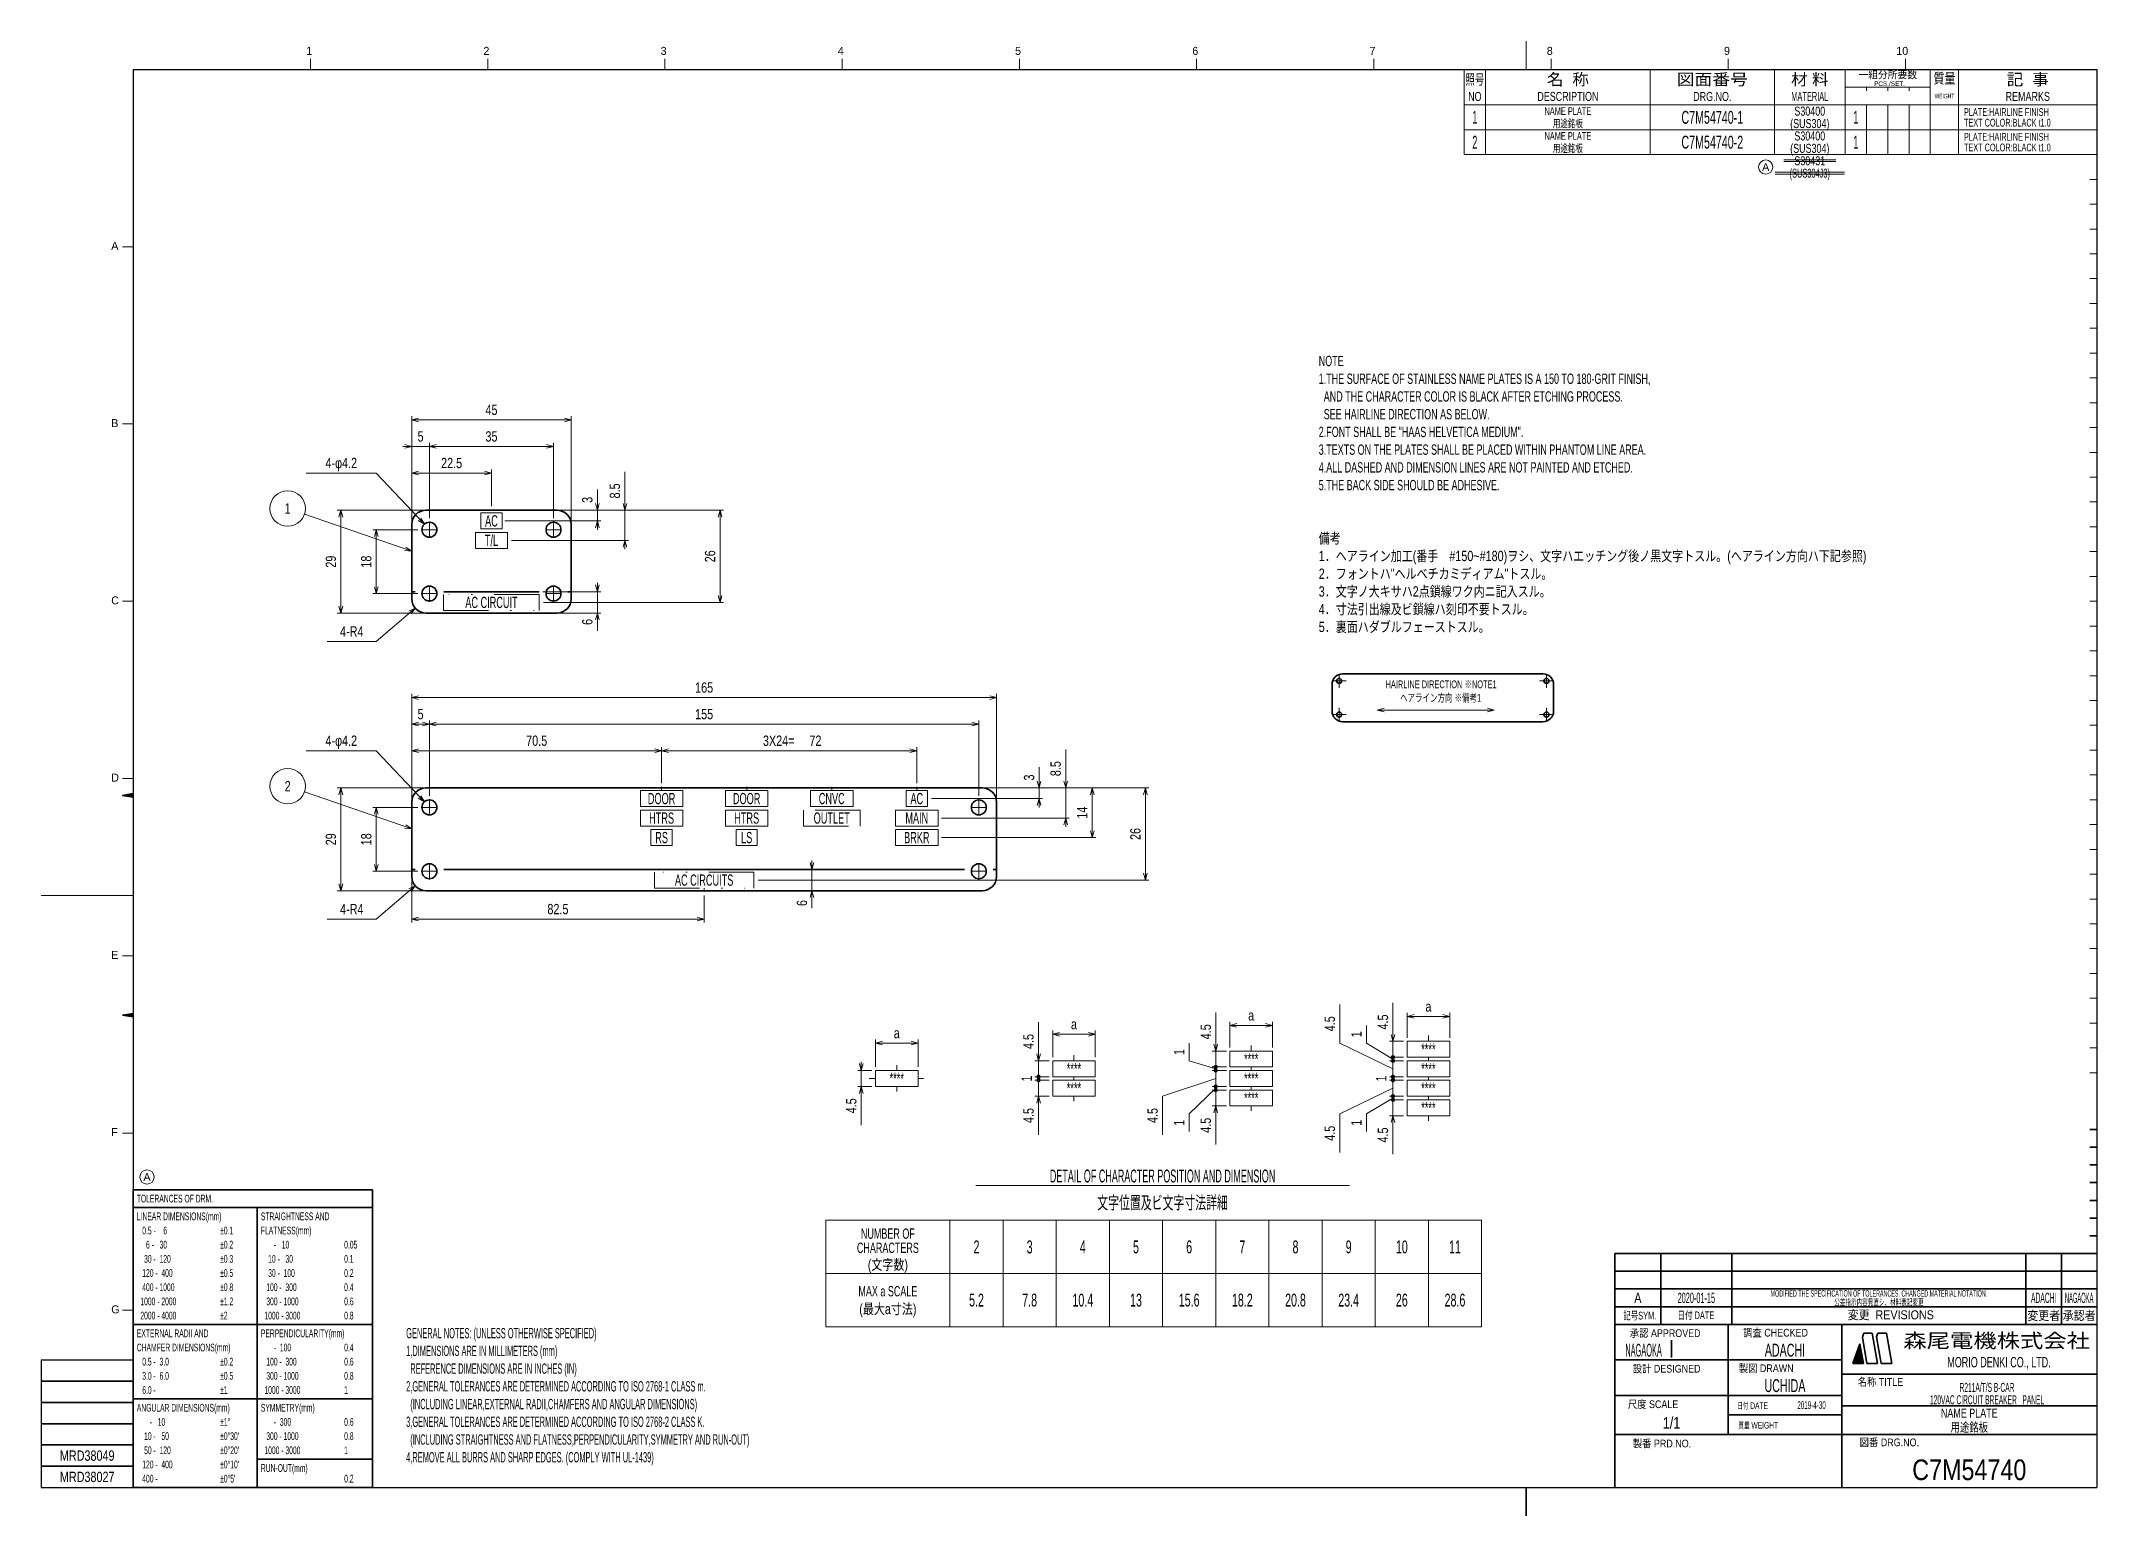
# Model space of a CAD drawing. Header units: millimetres. Extents: x 7 to 587, y 2 to 418.
import ezdxf
from ezdxf.enums import TextEntityAlignment as Align

# ---------------------------------------------------------------- set-up
doc = ezdxf.new("R2010")
doc.units = ezdxf.units.MM
doc.linetypes.add('DASHDOT', pattern=[25.3, 12.7, -6.3, 0, -6.3])
doc.linetypes.add('DIVIDE', pattern=[31.6, 12.7, -6.3, 0, -6.3, 0, -6.3])
for name, color, linetype in [('GR1_03', 7, 'Continuous'), ('GR1_08', 7, 'Continuous'), ('GR1_15', 7, 'Continuous'), ('GR1_16', 7, 'Continuous'), ('図面枠B6M', 7, 'Continuous'), ('図面枠C7M', 7, 'Continuous'), ('表題、部品表_01', 7, 'Continuous'), ('表題、部品表_02', 7, 'Continuous'), ('表題、部品表_03', 7, 'Continuous'), ('表題、部品表_訂正', 7, 'Continuous')]:
    doc.layers.add(name, color=color, linetype=linetype)
doc.styles.add('HG丸ｺﾞｼｯｸM-PRO', font='')
doc.styles.get('HG丸ｺﾞｼｯｸM-PRO').set_extended_font_data('HG丸ｺﾞｼｯｸM-PRO')

msp = doc.modelspace()

# ---------------------------------------------------------------- texts
at = {"layer": 'GR1_08', "color": 3, "linetype": 'Continuous', "lineweight": 35, "style": 'HG丸ｺﾞｼｯｸM-PRO'}
for s, height, width, p in [('AC', 3.2, 0.609251, (134.06, 282.67)), ('T/L', 3.2, 0.611238, (134.06, 277.17)), ('AC CIRCUIT', 3.164, 0.609692, (134.06, 259.67)), ('DOOR', 3.164, 0.60989, (182.06, 204.34)), ('DOOR', 3.164, 0.60989, (206.06, 204.34)), ('CNVC', 3.164, 0.610525, (230.06, 204.34)), ('AC', 3.164, 0.609251, (254.06, 204.34)), ('HTRS', 3.164, 0.611001, (182.06, 198.84)), ('HTRS', 3.164, 0.611001, (206.06, 198.84)), ('OUTLET', 3.164, 0.610518, (230.06, 198.84)), ('MAIN', 3.164, 0.609108, (254.06, 198.84)), ('RS', 3.164, 0.610797, (182.06, 193.34)), ('LS', 3.164, 0.611972, (206.06, 193.34)), ('BRKR', 3.164, 0.610352, (254.06, 193.34)), ('AC CIRCUITS', 3.1636, 0.609922, (194.06, 181.34))]:
    msp.add_text(s, height=height, dxfattribs=dict(at, width=width)).set_placement(p, align=Align.MIDDLE_CENTER)
at = {"layer": 'GR1_15', "color": 3, "linetype": 'Continuous', "lineweight": 35, "style": 'HG丸ｺﾞｼｯｸM-PRO', "width": 0.784542}
for s, p in [('1', (76.56, 286.17)), ('2', (76.56, 207.84))]:
    msp.add_text(s, height=2.91, rotation=0, dxfattribs=at).set_placement(p, align=Align.MIDDLE_CENTER)
at = {"layer": 'GR1_16', "color": 3, "linetype": 'Continuous', "lineweight": 35, "style": 'HG丸ｺﾞｼｯｸM-PRO'}
for s, height, rotation, width, p in [('45', 2.909, 0, 0.784542, (134.06, 311.67)), ('5', 2.91, 0, 0.784542, (114.06, 304.17)), ('35', 2.909, 0, 0.784542, (134.06, 304.17)), ('22.5', 2.909, 0, 0.784749, (122.81, 296.67)), ('8.5', 2.909, 90, 0.784839, (171.2, 291.11)), ('3', 2.91, 90, 0.784542, (163.43, 288.6)), ('29', 2.909, 90, 0.784542, (91.06, 271.17)), ('18', 2.909, 90, 0.784542, (101.06, 271.17)), ('26', 2.909, 90, 0.784542, (198.06, 272.67)), ('8.5', 2.909, 90, 0.784839, (295.56, 212.78)), ('3', 2.91, 90, 0.784542, (288.06, 210.27)), ('14', 2.909, 90, 0.784542, (303.06, 200.34)), ('29', 2.909, 90, 0.784542, (91.06, 192.84)), ('18', 2.909, 90, 0.784542, (101.06, 192.84)), ('26', 2.909, 90, 0.784542, (318.06, 194.34)), ('82.5', 2.909, 0, 0.784749, (152.81, 170.84)), ('6', 2.91, 90, 0.784542, (223.96, 174.87))]:
    msp.add_text(s, height=height, rotation=rotation, dxfattribs=dict(at, width=width)).set_placement(p, align=Align.BOTTOM_CENTER)
for s, width, p in [('4-φ4.2', 0.783565, (91.68, 296.67)), ('4-R4', 0.783129, (94.64, 249.17)), ('4-φ4.2', 0.783565, (91.68, 218.34)), ('4-R4', 0.783129, (94.64, 170.84))]:
    msp.add_text(s, height=2.909, dxfattribs=dict(at, width=width)).set_placement(p, align=Align.BOTTOM_CENTER)
at = {"layer": 'GR1_16', "color": 123, "linetype": 'Continuous', "lineweight": 35, "style": 'HG丸ｺﾞｼｯｸM-PRO'}
for s, height, rotation, width, p in [('6', 2.91, 90, 0.784542, (163.43, 254.16)), ('165', 2.909, 0, 0.784542, (194.06, 233.34)), ('5', 2.91, 0, 0.784542, (114.06, 225.84)), ('155', 2.909, 0, 0.784542, (194.06, 225.84)), ('70.5', 2.909, 0, 0.784749, (146.81, 218.34)), ('3X24=', 2.909, 0, 0.78375, (215.1, 218.34)), ('72', 2.909, 0, 0.784542, (225.46, 218.34))]:
    msp.add_text(s, height=height, rotation=rotation, dxfattribs=dict(at, width=width)).set_placement(p, align=Align.BOTTOM_CENTER)
at = {"layer": '図面枠B6M', "color": 3, "linetype": 'Continuous', "lineweight": 35, "style": 'HG丸ｺﾞｼｯｸM-PRO'}
for s, height, width, p in [('用途銘板', 2.545, 0.741121, (551, 27)), ('MRD38049', 2.909, 0.783793, (20, 19)), ('MRD38027', 2.909, 0.783793, (20, 13))]:
    msp.add_text(s, height=height, dxfattribs=dict(at, width=width)).set_placement(p, align=Align.MIDDLE_CENTER)
at = {"layer": '図面枠C7M', "color": 3, "linetype": 'Continuous', "lineweight": 35, "style": 'HG丸ｺﾞｼｯｸM-PRO', "width": 0.618958}
msp.add_text('公差指示内容見直シ、材料表記変更', height=1.8182, dxfattribs=at).set_placement((525.5, 62.25), align=Align.MIDDLE_CENTER)
at = {"layer": '図面枠C7M', "color": 3, "linetype": 'Continuous', "lineweight": 35, "style": 'HG丸ｺﾞｼｯｸM-PRO'}
for s, width, p in [('GENERAL NOTES: (UNLESS OTHERWISE SPECIFIED)', 0.52211, (110, 55)), ('1,DIMENSIONS ARE IN MILLIMETERS (mm)', 0.521966, (110, 50)), ('  REFERENCE DIMENSIONS ARE IN INCHES (IN)', 0.521932, (110, 45)), ('2,GENERAL TOLERANCES ARE DETERMINED ACCORDING TO ISO 2768-1 CLASS m.', 0.522186, (110, 40)), ('  (INCLUDING LINEAR,EXTERNAL RADII,CHAMFERS AND ANGULAR DIMENSIONS)', 0.522355, (110, 35)), ('3,GENERAL TOLERANCES ARE DETERMINED ACCORDING TO ISO 2768-2 CLASS K.', 0.52223, (110, 30)), ('  (INCLUDING STRAIGHTNESS AND FLATNESS,PERPENDICULARITY,SYMMETRY AND RUN-OUT)', 0.522087, (110, 25)), ('4,REMOVE ALL BURRS AND SHARP EDGES. (COMPLY WITH UL-1439)', 0.52235, (110, 20))]:
    msp.add_text(s, height=2.9091, dxfattribs=dict(at, width=width)).set_placement(p, align=Align.TOP_LEFT)
at = {"layer": '表題、部品表_01', "color": 3, "linetype": 'Continuous', "lineweight": 35, "style": 'HG丸ｺﾞｼｯｸM-PRO'}
for s, height, width, p in [('NOTE', 2.909, 0.651162, (367.46, 327.77)), ('1.THE SURFACE OF STAINLESS NAME PLATES IS A 150 TO 180-GRIT FINISH,', 2.9091, 0.651906, (367.46, 322.77)), ('  AND THE CHARACTER COLOR IS BLACK AFTER ETCHING PROCESS.', 2.9091, 0.651808, (367.46, 317.77)), ('  SEE HAIRLINE DIRECTION AS BELOW.', 2.9091, 0.651873, (367.46, 312.77)), ('2.FONT SHALL BE "HAAS HELVETICA MEDIUM".', 2.9091, 0.651802, (367.46, 307.77)), ('3.TEXTS ON THE PLATES SHALL BE PLACED WITHIN PHANTOM LINE AREA.', 2.9091, 0.651427, (367.46, 302.77)), ('4.ALL DASHED AND DIMENSION LINES ARE NOT PAINTED AND ETCHED.', 2.9091, 0.651815, (367.46, 297.77)), ('5.THE BACK SIDE SHOULD BE ADHESIVE.', 2.9091, 0.651629, (367.46, 292.77)), ('備考', 2.909, 0.781842, (367.46, 277.77)), ('1．ヘアライン加工(番手\u3000#150~#180)ヲシ、文字ハエッチング後ノ黒文字トスル。(ヘアライン方向ハ下記参照)', 2.9091, 0.78218, (367.46, 272.77)), ('2．フォントハ"ヘルベチカミディアム"トスル。', 2.9091, 0.782029, (367.46, 267.77)), ('3．文字ノ大キサハ2点鎖線ワク内ニ記入スル。', 2.9091, 0.782029, (367.46, 262.77)), ('4．寸法引出線及ビ鎖線ハ刻印不要トスル。', 2.9091, 0.781944, (367.46, 257.77)), ('5．裏面ハダブルフェーストスル。', 2.9091, 0.78197, (367.46, 252.77))]:
    msp.add_text(s, height=height, dxfattribs=dict(at, width=width)).set_placement(p, align=Align.MIDDLE_LEFT)
for s, width, p in [('HAIRLINE DIRECTION ※NOTE1', 0.69259, (401.98, 234.82)), ('ヘアライン方向 ※備考1', 0.692024, (401.84, 231.01))]:
    msp.add_text(s, height=2.1818, dxfattribs=dict(at, width=width)).set_placement(p, align=Align.BOTTOM_CENTER)
for s, height, rotation, width, p in [('a', 2.91, 0, 0.783015, (398.4, 143.37)), ('a', 2.91, 0, 0.783015, (298.4, 138.37)), ('4.5', 2.909, 90, 0.784839, (337.9, 138.56)), ('a', 2.91, 0, 0.783015, (348.4, 140.87)), ('4.5', 2.909, 90, 0.784839, (372.9, 140.81)), ('4.5', 2.909, 90, 0.784839, (387.9, 141.31)), ('a', 2.91, 0, 0.783015, (248.4, 135.87)), ('4.5', 2.909, 90, 0.784839, (287.9, 135.81)), ('1', 2.91, 90, 0.784542, (330.4, 132.85)), ('1', 2.91, 90, 0.784542, (380.4, 137.85)), ('1', 2.91, 90, 0.784542, (287.4, 125.37)), ('1', 2.91, 90, 0.784542, (387.4, 125.37)), ('4.5', 2.909, 90, 0.784839, (237.9, 117.68)), ('4.5', 2.909, 90, 0.784839, (287.9, 114.93)), ('4.5', 2.909, 90, 0.784839, (322.9, 114.93)), ('1', 2.91, 90, 0.784542, (330.4, 112.89)), ('4.5', 2.909, 90, 0.784839, (337.9, 112.18)), ('4.5', 2.909, 90, 0.784839, (372.9, 109.93)), ('1', 2.91, 90, 0.784542, (380.4, 112.89)), ('4.5', 2.909, 90, 0.784839, (387.9, 109.43))]:
    msp.add_text(s, height=height, rotation=rotation, dxfattribs=dict(at, width=width)).set_placement(p, align=Align.BOTTOM_CENTER)
for s, height, width, p in [('****', 3.273, 0.594076, (248.4, 125.37)), ('DETAIL OF CHARACTER POSITION AND DIMENSION', 3.6364, 0.522091, (323.4, 97.87)), ('文字位置及ビ文字寸法詳細', 3.6364, 0.618958, (323.4, 90.37)), ('2', 3.64, 0.619953, (270.9, 77.87)), ('3', 3.64, 0.619953, (285.9, 77.87)), ('4', 3.64, 0.619953, (300.9, 77.87)), ('5', 3.64, 0.619953, (315.9, 77.87)), ('6', 3.64, 0.619953, (330.9, 77.87)), ('7', 3.64, 0.619953, (345.9, 77.87)), ('8', 3.64, 0.619953, (360.9, 77.87)), ('9', 3.64, 0.619953, (375.9, 77.87)), ('10', 3.636, 0.619953, (390.9, 77.87)), ('11', 3.636, 0.619953, (405.9, 77.87)), ('5.2', 3.636, 0.618723, (270.9, 62.87)), ('7.8', 3.636, 0.618723, (285.9, 62.87)), ('10.4', 3.636, 0.619098, (300.9, 62.87)), ('13', 3.636, 0.619953, (315.9, 62.87)), ('15.6', 3.636, 0.619098, (330.9, 62.87)), ('18.2', 3.636, 0.619098, (345.9, 62.87)), ('20.8', 3.636, 0.619098, (360.9, 62.87)), ('23.4', 3.636, 0.619098, (375.9, 62.87)), ('26', 3.636, 0.619953, (390.9, 62.87)), ('28.6', 3.636, 0.619098, (405.9, 62.87))]:
    msp.add_text(s, height=height, dxfattribs=dict(at, width=width)).set_placement(p, align=Align.MIDDLE_CENTER)
at = {"layer": '表題、部品表_03', "color": 3, "linetype": 'Continuous', "lineweight": 35, "style": 'HG丸ｺﾞｼｯｸM-PRO'}
for s, height, width, p in [('1', 3.64, 0.521199, (411.5, 396.5)), ('NAME PLATE', 2.182, 0.692312, (437.75, 398.25)), ('用途銘板', 2.182, 0.692256, (437.75, 394.75)), ('C7M54740-1', 3.636, 0.61972, (478.5, 396.5)), ('(SUS304)', 2.545, 0.740651, (506, 394.75)), ('S30400', 2.545, 0.740904, (506, 398.25)), ('1', 3.64, 0.576062, (519, 396.5)), ('2', 3.64, 0.521199, (411.5, 389.5)), ('NAME PLATE', 2.182, 0.692312, (437.75, 391.25)), ('用途銘板', 2.182, 0.692256, (437.75, 387.75)), ('C7M54740-2', 3.636, 0.61972, (478.5, 389.5)), ('(SUS304)', 2.545, 0.740651, (506, 387.75)), ('S30400', 2.545, 0.740904, (506, 391.25)), ('1', 3.64, 0.576062, (519, 389.5))]:
    msp.add_text(s, height=height, dxfattribs=dict(at, width=width)).set_placement(p, align=Align.MIDDLE_CENTER)
for s, width, p in [('TEXT COLOR:BLACK t1.0', 0.618279, (549.5, 395)), ('PLATE:HAIRLINE FINISH', 0.619089, (549.5, 398)), ('TEXT COLOR:BLACK t1.0', 0.618279, (549.5, 388)), ('PLATE:HAIRLINE FINISH', 0.619089, (549.5, 391))]:
    msp.add_text(s, height=2.1818, dxfattribs=dict(at, width=width)).set_placement(p, align=Align.MIDDLE_LEFT)

# ---------------------------------------------------------------- blocks, each defined once
blk = doc.blocks.new('BLKF024')
at = {"layer": '図面枠C7M', "color": 3, "linetype": 'Continuous', "lineweight": 35}
for p, q in [((30.067393, 143.236108), (30.09438, 143.263095)), ((30.188706, 143.216), (30.264271, 143.291564)), ((30.310019, 143.195891), (30.434161, 143.320033)), ((30.431331, 143.175782), (30.604052, 143.348503)), ((30.552644, 143.155673), (30.773942, 143.376972)), ((30.673956, 143.135565), (30.943833, 143.405441)), ((30.795269, 143.115456), (31.113723, 143.43391)), ((30.916582, 143.095347), (31.283614, 143.462379)), ((31.037894, 143.075238), (31.453504, 143.490848)), ((31.159207, 143.05513), (31.623395, 143.519317)), ((31.280519, 143.035021), (31.793285, 143.547787)), ((31.401832, 143.014912), (31.963176, 143.576256)), ((31.523145, 142.994803), (32.133066, 143.604725)), ((31.644457, 142.974695), (32.302957, 143.633194)), ((31.76577, 142.954586), (32.472847, 143.661663)), ((31.887082, 142.934477), (32.642738, 143.690132)), ((32.008395, 142.914368), (32.812628, 143.718601)), ((32.129708, 142.894259), (32.982519, 143.747071)), ((32.25102, 142.874151), (33, 143.62313)), ((32.372333, 142.854042), (33, 143.481709)), ((32.493645, 142.833933), (33, 143.340288)), ((32.614958, 142.813824), (33, 143.198866)), ((32.736271, 142.793716), (33, 143.057445)), ((32.857583, 142.773607), (33, 142.916024)), ((32.978896, 142.753498), (33, 142.774602))]:
    blk.add_line(p, q, dxfattribs=at)
blk = doc.blocks.new('BLKF025')
at = {"layer": '図面枠C7M', "color": 3, "linetype": 'Continuous', "lineweight": 35}
for p, q in [((30.067393, 205.236108), (30.09438, 205.263095)), ((30.188706, 205.216), (30.264271, 205.291564)), ((30.310019, 205.195891), (30.434161, 205.320033)), ((30.431331, 205.175782), (30.604052, 205.348503)), ((30.552644, 205.155673), (30.773942, 205.376972)), ((30.673956, 205.135565), (30.943833, 205.405441)), ((30.795269, 205.115456), (31.113723, 205.43391)), ((30.916582, 205.095347), (31.283614, 205.462379)), ((31.037894, 205.075238), (31.453504, 205.490848)), ((31.159207, 205.05513), (31.623395, 205.519317)), ((31.280519, 205.035021), (31.793285, 205.547787)), ((31.401832, 205.014912), (31.963176, 205.576256)), ((31.523145, 204.994803), (32.133066, 205.604725)), ((31.644457, 204.974695), (32.302957, 205.633194)), ((31.76577, 204.954586), (32.472847, 205.661663)), ((31.887082, 204.934477), (32.642738, 205.690132)), ((32.008395, 204.914368), (32.812628, 205.718601)), ((32.129708, 204.894259), (32.982519, 205.747071)), ((32.25102, 204.874151), (33, 205.62313)), ((32.372333, 204.854042), (33, 205.481709)), ((32.493645, 204.833933), (33, 205.340288)), ((32.614958, 204.813824), (33, 205.198866)), ((32.736271, 204.793716), (33, 205.057445)), ((32.857583, 204.773607), (33, 204.916024)), ((32.978896, 204.753498), (33, 204.774602))]:
    blk.add_line(p, q, dxfattribs=at)
blk = doc.blocks.new('BLKF026')
at = {"layer": '図面枠C7M', "color": 4, "linetype": 'Continuous', "lineweight": 13}
for p, q in [((518.157871, 44.996757), (520.693675, 47.532561)), ((518.211969, 45.192276), (520.672477, 47.652784)), ((518.292898, 45.414626), (520.651278, 47.773006)), ((518.299292, 44.996757), (520.714874, 47.412338)), ((518.373827, 45.636976), (520.63008, 47.893229)), ((518.440714, 44.996757), (520.736072, 47.292115)), ((518.454756, 45.859327), (520.608881, 48.013452)), ((518.535684, 46.081677), (520.587682, 48.133675)), ((518.582135, 44.996757), (520.757271, 47.171892)), ((518.616613, 46.304027), (520.566484, 48.253898)), ((518.697542, 46.526377), (520.545285, 48.374121)), ((518.723556, 44.996757), (520.778469, 47.051669)), ((518.778471, 46.748727), (520.524087, 48.494343)), ((518.8594, 46.971078), (520.502888, 48.614566)), ((518.864978, 44.996757), (520.799668, 46.931447)), ((518.940329, 47.193428), (520.48169, 48.734789)), ((519.006399, 44.996757), (520.820866, 46.811224)), ((519.021258, 47.415778), (520.460491, 48.855012)), ((519.102186, 47.638128), (520.439293, 48.975235)), ((519.147821, 44.996757), (520.842065, 46.691001)), ((519.183115, 47.860479), (520.418094, 49.095457)), ((519.264044, 48.082829), (520.396896, 49.21568)), ((519.289242, 44.996757), (520.863263, 46.570778)), ((519.344973, 48.305179), (520.375697, 49.335903)), ((519.425902, 48.527529), (520.354499, 49.456126)), ((519.430663, 44.996757), (520.884462, 46.450555)), ((519.506831, 48.749879), (520.3333, 49.576349)), ((519.58776, 48.97223), (520.312102, 49.696572)), ((519.668689, 49.19458), (520.290903, 49.816794)), ((519.749617, 49.41693), (520.269705, 49.937017)), ((519.830546, 49.63928), (520.248506, 50.05724)), ((519.911475, 49.861631), (520.227307, 50.177463)), ((519.992404, 50.083981), (520.206109, 50.297686)), ((520.073333, 50.306331), (520.18491, 50.417909)), ((520.154262, 50.528681), (520.163712, 50.538131)), ((519.572085, 44.996757), (520.90566, 46.330332)), ((519.713506, 44.996757), (520.926859, 46.21011)), ((519.854927, 44.996757), (520.948057, 46.089887)), ((519.996349, 44.996757), (520.969256, 45.969664)), ((520.13777, 44.996757), (520.990455, 45.849441)), ((520.279191, 44.996757), (521.011653, 45.729218)), ((520.420613, 44.996757), (521.032852, 45.608995)), ((520.562034, 44.996757), (521.05405, 45.488773)), ((520.703455, 44.996757), (521.075249, 45.36855)), ((520.844877, 44.996757), (521.096447, 45.248327)), ((520.986298, 44.996757), (521.117646, 45.128104)), ((521.12772, 44.996757), (521.138844, 45.007881))]:
    blk.add_line(p, q, dxfattribs=at)
blk = doc.blocks.new('BLKF023')
at = {"layer": '図面枠C7M', "color": 4, "linetype": 'Continuous', "lineweight": 13}
for p, q in [((426, 410), (426, 418)), ((83, 413), (83, 410)), ((133, 413), (133, 410)), ((183, 413), (183, 410)), ((233, 413), (233, 410)), ((283, 413), (283, 410)), ((333, 413), (333, 410)), ((383, 413), (383, 410)), ((433, 413), (433, 410)), ((483, 413), (483, 410)), ((533, 413), (533, 410)), ((585, 393), (587, 393)), ((585, 386), (587, 386)), ((585, 379), (587, 379)), ((585, 372), (587, 372)), ((30, 360), (33, 360)), ((585, 365), (587, 365)), ((585, 358), (587, 358)), ((585, 351), (587, 351)), ((585, 344), (587, 344)), ((585, 337), (587, 337)), ((585, 330), (587, 330)), ((585, 323), (587, 323)), ((585, 316), (587, 316)), ((30, 310), (33, 310)), ((585, 309), (587, 309)), ((585, 302), (587, 302)), ((585, 295), (587, 295)), ((585, 288), (587, 288)), ((585, 281), (587, 281)), ((585, 274), (587, 274)), ((585, 267), (587, 267)), ((30, 260), (33, 260)), ((587, 260), (585, 260)), ((585, 253), (587, 253)), ((585, 246), (587, 246)), ((585, 239), (587, 239)), ((585, 232), (587, 232)), ((585, 225), (587, 225)), ((585, 218), (587, 218)), ((30, 210), (33, 210)), ((585, 211), (587, 211)), ((585, 204), (587, 204)), ((585, 197), (587, 197)), ((585, 190), (587, 190)), ((585, 183), (587, 183)), ((7, 177), (33, 177)), ((585, 176), (587, 176)), ((585, 169), (587, 169)), ((30, 160), (33, 160)), ((585, 162), (587, 162)), ((585, 155), (587, 155)), ((585, 148), (587, 148)), ((585, 141), (587, 141)), ((585, 134), (587, 134)), ((585, 127), (587, 127)), ((30, 110), (33, 110)), ((30, 60), (33, 60))]:
    blk.add_line(p, q, dxfattribs=at)
at = {"layer": '図面枠C7M', "color": 2, "linetype": 'Continuous', "lineweight": 25}
for p, q in [((33, 410), (587, 410)), ((33, 410), (33, 10)), ((587, 410), (587, 10)), ((7, 46), (7, 10)), ((7, 46), (33, 46)), ((7, 10), (587, 10))]:
    blk.add_line(p, q, dxfattribs=at)
at = {"layer": '図面枠C7M', "color": 3, "linetype": 'Continuous', "lineweight": 35}
for p, q in [((33, 205.75), (30, 205.25)), ((30, 205.25), (33, 204.75)), ((33, 143.75), (30, 143.25)), ((30, 143.25), (33, 142.75)), ((587, 111), (585, 111)), ((587, 106), (585, 106)), ((587, 101), (585, 101)), ((587, 96), (585, 96)), ((587, 91), (585, 91)), ((587, 86), (585, 86)), ((451, 76), (587, 76)), ((451, 76), (451, 10)), ((464, 56), (464, 76)), ((484, 56), (484, 76)), ((567, 56), (567, 76)), ((577, 56), (577, 76)), ((587, 81), (585, 81)), ((451, 71), (587, 71)), ((451, 66), (587, 66)), ((451, 61), (587, 61)), ((451, 56), (587, 56)), ((483, 56), (483, 25)), ((515, 56), (515, 10)), ((520.84, 52.4), (521.23, 53.5)), ((522.14, 45), (520.84, 52.4)), ((521.23, 53.5), (523.64, 53.5)), ((525.14, 45), (523.64, 53.5)), ((525.18, 53.5), (524.82, 52.51)), ((526.14, 45), (524.82, 52.51)), ((525.18, 53.5), (527.64, 53.5)), ((529.14, 45), (527.64, 53.5)), ((467.01, 51.56), (467.01, 46.69)), ((518.14, 45), (520.16, 50.55)), ((521.14, 45), (520.16, 50.55)), ((451, 46), (515, 46)), ((515, 42), (587, 42)), ((518.14, 45), (521.14, 45)), ((522.14, 45), (525.14, 45)), ((526.14, 45), (529.14, 45)), ((7, 40), (33, 40)), ((451, 36), (515, 36)), ((7, 34), (33, 34)), ((483, 30.5), (515, 30.5)), ((515, 33), (587, 33)), ((7, 28), (33, 28)), ((451, 25), (587, 25)), ((7, 22), (33, 22)), ((7, 16), (33, 16)), ((426, 2), (426, 10))]:
    blk.add_line(p, q, dxfattribs=at)
for name in ['BLKF025', 'BLKF024']:
    blk.add_blockref(name, (0, 0), dxfattribs=at)
at = {"layer": '図面枠C7M', "color": 4, "linetype": 'Continuous', "lineweight": 13}
blk.add_blockref('BLKF026', (0, 0), dxfattribs=at)
at = {"layer": '図面枠C7M', "color": 4, "linetype": 'Continuous', "lineweight": 13, "style": 'HG丸ｺﾞｼｯｸM-PRO'}
for s, height, width, p in [('1', 2.25, 1.003994, (81.79, 413.45)), ('2', 2.25, 1.003994, (131.79, 413.45)), ('3', 2.25, 1.003994, (181.79, 413.45)), ('4', 2.25, 1.003994, (231.79, 413.45)), ('5', 2.25, 1.003994, (281.79, 413.45)), ('6', 2.25, 1.003994, (331.79, 413.45)), ('7', 2.25, 1.003994, (381.79, 413.45)), ('8', 2.25, 1.003994, (431.8, 413.45)), ('9', 2.25, 1.003994, (481.8, 413.45)), ('10', 2.255, 1.003994, (530.4, 413.45)), ('A', 2.25, 1.002405, (26.79, 358.45)), ('B', 2.25, 1.004704, (26.79, 308.45)), ('D', 2.25, 1.002334, (26.79, 208.45)), ('E', 2.25, 1.001589, (26.79, 158.45)), ('F', 2.25, 0.998986, (26.79, 108.45)), ('G', 2.25, 1.003714, (26.79, 58.45))]:
    blk.add_text(s, height=height, dxfattribs=dict(at, width=width)).set_placement(p, align=Align.BOTTOM_LEFT)
at = {"layer": '図面枠C7M', "color": 3, "linetype": 'Continuous', "lineweight": 35, "style": 'HG丸ｺﾞｼｯｸM-PRO', "width": 1.001214}
blk.add_text('C', height=2.25, dxfattribs=at).set_placement((26.79, 258.45), align=Align.BOTTOM_LEFT)
at = {"layer": '図面枠C7M', "color": 4, "linetype": 'Continuous', "lineweight": 13, "style": 'HG丸ｺﾞｼｯｸM-PRO'}
for s, height, width, p in [('記号SYM.', 2.182, 0.69227, (458.03, 58.49)), ('日付 DATE', 2.182, 0.692507, (473.87, 58.58)), ('変更  REVISIONS', 2.5455, 0.887352, (528.85, 58.72)), ('変更者', 2.545, 0.887717, (572, 58.5)), ('承認者', 2.545, 0.887717, (582, 58.5)), ('承認 APPROVED', 2.1818, 0.863151, (465.21, 53.54)), ('調査 CHECKED', 2.182, 0.863174, (496.34, 53.67)), ('設計 DESIGNED', 2.1818, 0.862613, (465.61, 43.51)), ('製図 DRAWN', 2.182, 0.863099, (493.7, 43.65)), ('名称 TITLE', 2.182, 0.862489, (525.93, 39.77)), ('尺度 SCALE', 2.182, 0.862581, (461.78, 33.49)), ('日付 DATE', 1.818, 0.618255, (489.88, 33.09)), ('製番 PRD.NO.', 2.182, 0.863299, (464.29, 22.41)), ('質量 WEIGHT', 1.818, 0.618812, (491.46, 27.55)), ('図番 DRG.NO.', 2.182, 0.863083, (528.44, 22.73))]:
    blk.add_text(s, height=height, dxfattribs=dict(at, width=width)).set_placement(p, align=Align.MIDDLE_CENTER)
at = {"layer": '図面枠C7M', "color": 2, "linetype": 'Continuous', "lineweight": 25, "style": 'HG丸ｺﾞｼｯｸM-PRO', "width": 1.206081}
blk.add_text('森尾電機株式会社', height=4, dxfattribs=at).set_placement((558.72, 51.43), align=Align.MIDDLE_CENTER)
at = {"layer": '図面枠C7M', "color": 3, "linetype": 'Continuous', "lineweight": 35, "style": 'HG丸ｺﾞｼｯｸM-PRO', "width": 0.652197}
blk.add_text('MORIO DENKI CO., LTD.', height=2.9091, dxfattribs=at).set_placement((559.38, 45.36), align=Align.MIDDLE_CENTER)
blk = doc.blocks.new('BLKF027')
at = {"layer": '図面枠C7M', "color": 3, "linetype": 'Continuous', "lineweight": 35, "style": 'HG丸ｺﾞｼｯｸM-PRO'}
for s, height, width, p in [('A', 2.91, 0.782973, (457.5, 63.5)), ('2020-01-15', 2.909, 0.488281, (474, 63.5)), ('MODIFIED THE SPECIFICATION OF TOLERANCES. CHANGED MATERIAL NOTATION.', 1.8182, 0.497766, (525.5, 64.75)), ('ADACHI', 2.909, 0.39045, (572, 63.5)), ('NAGAOKA', 2.909, 0.334453, (582, 63.5)), ('NAGAOKA', 3.636, 0.414524, (459.11, 48.75)), ('ADACHI', 3.636, 0.619335, (499, 48.75)), ('UCHIDA', 3.636, 0.61989, (499, 38.75)), ('120VAC CIRCUIT BREAKER\u3000PANEL', 2.5455, 0.439054, (556, 34.75)), ('R211A/T/S B-CAR', 2.5455, 0.439022, (556, 38.25)), ('1/1', 3.273, 0.80628, (467, 28.25)), ('2019-4-30', 2.182, 0.482367, (506.5, 33.25)), ('NAME PLATE', 2.545, 0.742249, (551, 31)), ('C7M54740', 5.818, 0.846013, (551, 15))]:
    blk.add_text(s, height=height, dxfattribs=dict(at, width=width)).set_placement(p, align=Align.MIDDLE_CENTER)
blk = doc.blocks.new('BLKF029')
at = {"layer": 'GR1_08', "color": 3, "linetype": 'Continuous', "lineweight": 35}
for p, q in [((111.56, 203.34), (111.56, 182.34)), ((115.56, 207.34), (272.56, 207.34)), ((276.56, 203.34), (276.56, 182.34)), ((111.56, 184.34), (112.54, 184.34)), ((120.58, 184.34), (267.54, 184.34)), ((275.58, 184.34), (276.56, 184.34)), ((115.56, 178.34), (272.56, 178.34))]:
    blk.add_line(p, q, dxfattribs=at)
for centre in [(116.56, 201.84), (271.56, 201.84), (116.56, 183.84), (271.56, 183.84)]:
    blk.add_circle(centre, 2.1, dxfattribs=at)
for centre, start, end in [((115.56, 203.34), 90, 180), ((272.56, 203.34), 0, 90), ((115.56, 182.34), 180, 270), ((272.56, 182.34), 270, 0)]:
    blk.add_arc(centre, 4, start, end, dxfattribs=at)
blk = doc.blocks.new('BLKF028')
at = {"layer": 'GR1_08', "color": 3, "linetype": 'Continuous', "lineweight": 35}
blk.add_blockref('BLKF029', (0, 0), dxfattribs=at)
blk = doc.blocks.new('BLKF031')
at = {"layer": 'GR1_08', "color": 3, "linetype": 'Continuous', "lineweight": 35}
for p, q in [((115.56, 285.67), (152.56, 285.67)), ((111.56, 281.67), (111.56, 260.67)), ((156.56, 281.67), (156.56, 260.67)), ((111.56, 262.67), (112.54, 262.67)), ((120.58, 262.67), (147.54, 262.67)), ((155.58, 262.67), (156.56, 262.67)), ((115.56, 256.67), (152.56, 256.67))]:
    blk.add_line(p, q, dxfattribs=at)
for centre in [(116.56, 280.17), (151.56, 280.17), (116.56, 262.17), (151.56, 262.17)]:
    blk.add_circle(centre, 2.1, dxfattribs=at)
for centre, start, end in [((115.56, 281.67), 90, 180), ((152.56, 281.67), 0, 90), ((115.56, 260.67), 180, 270), ((152.56, 260.67), 270, 0)]:
    blk.add_arc(centre, 4, start, end, dxfattribs=at)
blk = doc.blocks.new('BLKF030')
at = {"layer": 'GR1_08', "color": 3, "linetype": 'Continuous', "lineweight": 35}
blk.add_blockref('BLKF031', (0, 0), dxfattribs=at)
blk = doc.blocks.new('FXTIP_ARROW_S')
at = {"color": 0, "linetype": 'Continuous', "lineweight": -2}
for q in [(-1, 0), (-0.97, 0.26), (-0.97, -0.26)]:
    blk.add_line((0, 0), q, dxfattribs=at)
blk = doc.blocks.new('FXTIP_ARROW_E')
at = {"color": 0, "linetype": 'Continuous', "lineweight": -2}
for q in [(-1, 0), (-0.97, 0.26), (-0.97, -0.26)]:
    blk.add_line((0, 0), q, dxfattribs=at)
blk = doc.blocks.new('BLKF032')
at = {"layer": 'GR1_03', "color": 4, "linetype": 'DIVIDE', "lineweight": 13}
for p, q in [((137.06, 284.92), (131.06, 284.92)), ((131.06, 284.92), (131.06, 280.42)), ((137.06, 280.42), (137.06, 284.92)), ((131.06, 280.42), (137.06, 280.42))]:
    blk.add_line(p, q, dxfattribs=at)
blk = doc.blocks.new('BLKF033')
at = {"layer": 'GR1_03', "color": 4, "linetype": 'DIVIDE', "lineweight": 13}
for p, q in [((138.56, 279.42), (129.56, 279.42)), ((129.56, 279.42), (129.56, 274.92)), ((138.56, 274.92), (138.56, 279.42)), ((129.56, 274.92), (138.56, 274.92))]:
    blk.add_line(p, q, dxfattribs=at)
blk = doc.blocks.new('BLKF034')
at = {"layer": 'GR1_03', "color": 4, "linetype": 'DIVIDE', "lineweight": 13}
for p, q in [((147.56, 261.92), (120.56, 261.92)), ((120.56, 261.92), (120.56, 257.42)), ((147.56, 257.42), (147.56, 261.92)), ((120.56, 257.42), (147.56, 257.42))]:
    blk.add_line(p, q, dxfattribs=at)
blk = doc.blocks.new('BLKF035')
at = {"layer": 'GR1_03', "color": 4, "linetype": 'DIVIDE', "lineweight": 13}
for p, q in [((208.06, 183.59), (180.06, 183.59)), ((180.06, 183.59), (180.06, 179.09)), ((208.06, 179.09), (208.06, 183.59)), ((180.06, 179.09), (208.06, 179.09))]:
    blk.add_line(p, q, dxfattribs=at)
blk = doc.blocks.new('BLKF036')
at = {"layer": 'GR1_03', "color": 4, "linetype": 'DIVIDE', "lineweight": 13}
for p, q in [((188.06, 201.09), (176.06, 201.09)), ((176.06, 201.09), (176.06, 196.59)), ((188.06, 196.59), (188.06, 201.09)), ((176.06, 196.59), (188.06, 196.59))]:
    blk.add_line(p, q, dxfattribs=at)
blk = doc.blocks.new('BLKF037')
at = {"layer": 'GR1_03', "color": 4, "linetype": 'DIVIDE', "lineweight": 13}
for p, q in [((188.06, 206.59), (176.06, 206.59)), ((176.06, 206.59), (176.06, 202.09)), ((188.06, 202.09), (188.06, 206.59)), ((176.06, 202.09), (188.06, 202.09))]:
    blk.add_line(p, q, dxfattribs=at)
blk = doc.blocks.new('BLKF038')
at = {"layer": 'GR1_03', "color": 4, "linetype": 'DIVIDE', "lineweight": 13}
for p, q in [((212.06, 206.59), (200.06, 206.59)), ((200.06, 206.59), (200.06, 202.09)), ((212.06, 202.09), (212.06, 206.59)), ((200.06, 202.09), (212.06, 202.09))]:
    blk.add_line(p, q, dxfattribs=at)
blk = doc.blocks.new('BLKF039')
at = {"layer": 'GR1_03', "color": 4, "linetype": 'DIVIDE', "lineweight": 13}
for p, q in [((212.06, 201.09), (200.06, 201.09)), ((200.06, 201.09), (200.06, 196.59)), ((212.06, 196.59), (212.06, 201.09)), ((200.06, 196.59), (212.06, 196.59))]:
    blk.add_line(p, q, dxfattribs=at)
blk = doc.blocks.new('BLKF040')
at = {"layer": 'GR1_03', "color": 4, "linetype": 'DIVIDE', "lineweight": 13}
for p, q in [((209.06, 195.59), (203.06, 195.59)), ((203.06, 195.59), (203.06, 191.09)), ((209.06, 191.09), (209.06, 195.59)), ((203.06, 191.09), (209.06, 191.09))]:
    blk.add_line(p, q, dxfattribs=at)
blk = doc.blocks.new('BLKF041')
at = {"layer": 'GR1_03', "color": 4, "linetype": 'DIVIDE', "lineweight": 13}
for p, q in [((185.06, 195.59), (179.06, 195.59)), ((179.06, 195.59), (179.06, 191.09)), ((185.06, 191.09), (185.06, 195.59)), ((179.06, 191.09), (185.06, 191.09))]:
    blk.add_line(p, q, dxfattribs=at)
blk = doc.blocks.new('BLKF042')
at = {"layer": 'GR1_03', "color": 4, "linetype": 'DIVIDE', "lineweight": 13}
for p, q in [((236.06, 206.59), (224.06, 206.59)), ((224.06, 206.59), (224.06, 202.09)), ((236.06, 202.09), (236.06, 206.59)), ((224.06, 202.09), (236.06, 202.09))]:
    blk.add_line(p, q, dxfattribs=at)
blk = doc.blocks.new('BLKF043')
at = {"layer": 'GR1_03', "color": 4, "linetype": 'DIVIDE', "lineweight": 13}
for p, q in [((260.06, 201.09), (248.06, 201.09)), ((248.06, 201.09), (248.06, 196.59)), ((260.06, 196.59), (260.06, 201.09)), ((248.06, 196.59), (260.06, 196.59))]:
    blk.add_line(p, q, dxfattribs=at)
blk = doc.blocks.new('BLKF044')
at = {"layer": 'GR1_03', "color": 4, "linetype": 'DIVIDE', "lineweight": 13}
for p, q in [((260.06, 195.59), (248.06, 195.59)), ((248.06, 195.59), (248.06, 191.09)), ((260.06, 191.09), (260.06, 195.59)), ((248.06, 191.09), (260.06, 191.09))]:
    blk.add_line(p, q, dxfattribs=at)
blk = doc.blocks.new('BLKF045')
at = {"layer": 'GR1_03', "color": 4, "linetype": 'DIVIDE', "lineweight": 13}
for p, q in [((257.06, 206.59), (251.06, 206.59)), ((251.06, 206.59), (251.06, 202.09)), ((257.06, 202.09), (257.06, 206.59)), ((251.06, 202.09), (257.06, 202.09))]:
    blk.add_line(p, q, dxfattribs=at)
blk = doc.blocks.new('BLKF046')
at = {"layer": 'GR1_03', "color": 4, "linetype": 'DIVIDE', "lineweight": 13}
for p, q in [((238.06, 201.09), (222.06, 201.09)), ((222.06, 201.09), (222.06, 196.59)), ((238.06, 196.59), (238.06, 201.09)), ((222.06, 196.59), (238.06, 196.59))]:
    blk.add_line(p, q, dxfattribs=at)
blk = doc.blocks.new('BLKF048')
at = {"layer": '表題、部品表_01', "color": 4, "linetype": 'DIVIDE', "lineweight": 13}
for p, q in [((242.4, 127.62), (254.4, 127.62)), ((242.4, 123.12), (242.4, 127.62)), ((254.4, 127.62), (254.4, 123.12)), ((254.4, 123.12), (242.4, 123.12))]:
    blk.add_line(p, q, dxfattribs=at)
blk = doc.blocks.new('BLKF047')
at = {"layer": '表題、部品表_01', "color": 4, "linetype": 'DASHDOT', "lineweight": 13}
for p, q in [((248.4, 129.12), (248.4, 127.62)), ((242.4, 125.37), (240.66, 125.37)), ((248.4, 123.12), (248.4, 121.73)), ((255.93, 125.37), (254.4, 125.37))]:
    blk.add_line(p, q, dxfattribs=at)
at = {"layer": '表題、部品表_01', "color": 4, "linetype": 'DIVIDE', "lineweight": 13}
blk.add_blockref('BLKF048', (0, 0), dxfattribs=at)
blk = doc.blocks.new('BLKF050')
at = {"layer": '表題、部品表_01', "color": 4, "linetype": 'DIVIDE', "lineweight": 13}
for p, q in [((304.4, 130.37), (292.4, 130.37)), ((292.4, 130.37), (292.4, 125.87)), ((304.4, 125.87), (304.4, 130.37)), ((292.4, 125.87), (304.4, 125.87)), ((292.4, 124.87), (304.4, 124.87)), ((292.4, 124.87), (292.4, 120.37)), ((304.4, 120.37), (304.4, 124.87)), ((292.4, 120.37), (304.4, 120.37))]:
    blk.add_line(p, q, dxfattribs=at)
at = {"layer": '表題、部品表_01', "color": 4, "linetype": 'DASHDOT', "lineweight": 13}
for p, q in [((298.4, 131.96), (298.4, 130.37)), ((298.4, 125.87), (298.4, 124.87)), ((298.4, 120.37), (298.4, 118.96))]:
    blk.add_line(p, q, dxfattribs=at)
blk = doc.blocks.new('BLKF049')
at = {"layer": '表題、部品表_01', "color": 4, "linetype": 'DIVIDE', "lineweight": 13}
blk.add_blockref('BLKF050', (0, 0), dxfattribs=at)
at = {"layer": '表題、部品表_01', "color": 3, "linetype": 'Continuous', "lineweight": 35, "style": 'HG丸ｺﾞｼｯｸM-PRO', "width": 0.594076}
for p in [(298.4, 128.12), (298.4, 122.62)]:
    blk.add_text('****', height=3.273, dxfattribs=at).set_placement(p, align=Align.MIDDLE_CENTER)
blk = doc.blocks.new('FXTIP_BLACKDOT_E')
at = {"color": 0, "linetype": 'Continuous', "lineweight": -2}
blk.add_line((0, 0), (-1, 0), dxfattribs=at)
at = {"color": 0, "linetype": 'Continuous', "lineweight": -2, "const_width": 0.25}
blk.add_lwpolyline([(-0.125, 0, 1), (0.125, 0, 1)], format="xyb", close=True, dxfattribs=at)
at = {"color": 0, "linetype": 'Continuous', "lineweight": -2}
blk.add_circle((0, 0), 0.25, dxfattribs=at)
blk = doc.blocks.new('BLKF052')
at = {"layer": '表題、部品表_01', "color": 4, "linetype": 'DASHDOT', "lineweight": 13}
for p, q in [((348.4, 134.71), (348.4, 133.12)), ((348.4, 128.62), (348.4, 127.62)), ((348.4, 123.12), (348.4, 122.12)), ((348.4, 117.62), (348.4, 116.21))]:
    blk.add_line(p, q, dxfattribs=at)
at = {"layer": '表題、部品表_01', "color": 4, "linetype": 'DIVIDE', "lineweight": 13}
for p, q in [((354.4, 133.12), (342.4, 133.12)), ((342.4, 133.12), (342.4, 128.62)), ((342.4, 128.62), (354.4, 128.62)), ((342.4, 127.62), (354.4, 127.62)), ((342.4, 127.62), (342.4, 123.12)), ((354.4, 128.62), (354.4, 133.12)), ((354.4, 123.12), (354.4, 127.62)), ((342.4, 123.12), (354.4, 123.12)), ((342.4, 122.12), (354.4, 122.12)), ((342.4, 122.12), (342.4, 117.62)), ((354.4, 117.62), (354.4, 122.12)), ((342.4, 117.62), (354.4, 117.62))]:
    blk.add_line(p, q, dxfattribs=at)
blk = doc.blocks.new('BLKF051')
at = {"layer": '表題、部品表_01', "color": 4, "linetype": 'DIVIDE', "lineweight": 13}
blk.add_blockref('BLKF052', (0, 0), dxfattribs=at)
at = {"layer": '表題、部品表_01', "color": 3, "linetype": 'Continuous', "lineweight": 35, "style": 'HG丸ｺﾞｼｯｸM-PRO', "width": 0.594076}
for p in [(348.4, 130.87), (348.4, 125.37), (348.4, 119.87)]:
    blk.add_text('****', height=3.273, dxfattribs=at).set_placement(p, align=Align.MIDDLE_CENTER)
blk = doc.blocks.new('BLKF054')
at = {"layer": '表題、部品表_01', "color": 4, "linetype": 'DIVIDE', "lineweight": 13}
for p, q in [((404.4, 135.87), (392.4, 135.87)), ((392.4, 135.87), (392.4, 131.37)), ((404.4, 131.37), (404.4, 135.87)), ((392.4, 131.37), (404.4, 131.37)), ((392.4, 130.37), (404.4, 130.37)), ((392.4, 130.37), (392.4, 125.87)), ((404.4, 125.87), (404.4, 130.37)), ((392.4, 125.87), (404.4, 125.87)), ((392.4, 124.87), (404.4, 124.87)), ((392.4, 124.87), (392.4, 120.37)), ((404.4, 120.37), (404.4, 124.87)), ((392.4, 120.37), (404.4, 120.37)), ((392.4, 119.37), (404.4, 119.37)), ((392.4, 119.37), (392.4, 114.87)), ((404.4, 114.87), (404.4, 119.37)), ((392.4, 114.87), (404.4, 114.87))]:
    blk.add_line(p, q, dxfattribs=at)
at = {"layer": '表題、部品表_01', "color": 4, "linetype": 'DASHDOT', "lineweight": 13}
for p, q in [((398.4, 137.46), (398.4, 135.87)), ((398.4, 131.37), (398.4, 130.37)), ((398.4, 125.87), (398.4, 124.87)), ((398.4, 120.37), (398.4, 119.37)), ((398.4, 114.87), (398.4, 113.46))]:
    blk.add_line(p, q, dxfattribs=at)
blk = doc.blocks.new('BLKF053')
at = {"layer": '表題、部品表_01', "color": 4, "linetype": 'DIVIDE', "lineweight": 13}
blk.add_blockref('BLKF054', (0, 0), dxfattribs=at)
at = {"layer": '表題、部品表_01', "color": 3, "linetype": 'Continuous', "lineweight": 35, "style": 'HG丸ｺﾞｼｯｸM-PRO', "width": 0.594076}
for p in [(398.4, 133.62), (398.4, 128.12), (398.4, 122.62), (398.4, 117.12)]:
    blk.add_text('****', height=3.273, dxfattribs=at).set_placement(p, align=Align.MIDDLE_CENTER)
blk = doc.blocks.new('BLKF055')
at = {"layer": '表題、部品表_01', "color": 4, "linetype": 'Continuous', "lineweight": 13}
for p, q in [((228.4, 85.37), (413.4, 85.37)), ((228.4, 85.37), (228.4, 55.37)), ((263.4, 85.37), (263.4, 55.37)), ((278.4, 85.37), (278.4, 55.37)), ((293.4, 85.37), (293.4, 55.37)), ((308.4, 85.37), (308.4, 55.37)), ((323.4, 85.37), (323.4, 55.37)), ((338.4, 85.37), (338.4, 55.37)), ((353.4, 85.37), (353.4, 55.37)), ((368.4, 85.37), (368.4, 55.37)), ((383.4, 85.37), (383.4, 55.37)), ((398.4, 85.37), (398.4, 55.37)), ((413.4, 85.37), (413.4, 55.37)), ((228.4, 70.37), (413.4, 70.37)), ((228.4, 55.37), (413.4, 55.37))]:
    blk.add_line(p, q, dxfattribs=at)
at = {"layer": '表題、部品表_01', "color": 3, "linetype": 'Continuous', "lineweight": 35, "style": 'HG丸ｺﾞｼｯｸM-PRO'}
for s, height, width, p in [('NUMBER OF', 2.909, 0.652209, (245.9, 81.62)), ('CHARACTERS', 2.909, 0.652208, (245.9, 77.62)), ('(文字数)', 2.909, 0.781847, (245.9, 72.87)), ('MAX a SCALE', 2.9091, 0.651872, (245.9, 65.37)), ('(最大a寸法)', 2.909, 0.781984, (245.9, 60.37))]:
    blk.add_text(s, height=height, dxfattribs=dict(at, width=width)).set_placement(p, align=Align.MIDDLE_CENTER)
blk = doc.blocks.new('BLKF056')
at = {"layer": '表題、部品表_02', "color": 4, "linetype": 'Continuous', "lineweight": 13}
for p, q in [((408.5, 400), (408.5, 393)), ((408.5, 400), (587, 400)), ((414.5, 400), (414.5, 393)), ((461, 400), (461, 393)), ((496, 400), (496, 393)), ((516, 400), (516, 393)), ((522, 400), (522, 393)), ((528, 400), (528, 393)), ((534, 393), (534, 400)), ((540, 400), (540, 393)), ((548, 400), (548, 393)), ((587, 400), (587, 393)), ((408.5, 393), (587, 393))]:
    blk.add_line(p, q, dxfattribs=at)
blk = doc.blocks.new('BLKF058')
at = {"layer": '表題、部品表_02', "color": 4, "linetype": 'Continuous', "lineweight": 13}
for p, q in [((408.5, 393), (408.5, 386)), ((408.5, 393), (587, 393)), ((414.5, 393), (414.5, 386)), ((461, 393), (461, 386)), ((496, 393), (496, 386)), ((516, 393), (516, 386)), ((522, 393), (522, 386)), ((528, 393), (528, 386)), ((534, 386), (534, 393)), ((540, 393), (540, 386)), ((548, 393), (548, 386)), ((587, 393), (587, 386)), ((408.5, 386), (587, 386))]:
    blk.add_line(p, q, dxfattribs=at)
blk = doc.blocks.new('BLKF061')
at = {"layer": '表題、部品表_01', "color": 4, "linetype": 'Continuous', "lineweight": 13}
for p, q in [((408.5, 410), (408.5, 400)), ((408.5, 410), (587, 410)), ((414.5, 410), (414.5, 400)), ((461, 410), (461, 400)), ((496, 410), (496, 400)), ((516, 410), (516, 400)), ((540, 410), (540, 400)), ((548, 410), (548, 400)), ((587, 410), (587, 400)), ((516, 405), (540, 405)), ((522, 404), (522, 405)), ((528, 405), (528, 404)), ((534, 405), (534, 404)), ((408.5, 400), (587, 400))]:
    blk.add_line(p, q, dxfattribs=at)
at = {"layer": '表題、部品表_01', "color": 3, "linetype": 'Continuous', "lineweight": 35, "style": 'HG丸ｺﾞｼｯｸM-PRO'}
for s, height, width, p in [('照号', 2.909, 0.651535, (411.5, 407.2)), ('名  称', 3.273, 1.042426, (437.75, 407.2)), ('図面番号', 3.273, 1.127518, (478.5, 407.2)), ('材 料', 3.273, 1.042439, (506, 407.2)), ('一組分所要数', 2.036, 0.966638, (528, 408.5)), ('PCS./SET.', 1.309, 0.862935, (528.5, 406)), ('質量', 2.909, 0.781842, (544, 407.5)), ('記  事', 3.273, 1.042426, (567.5, 407.2)), ('NO', 2.545, 0.740841, (411.5, 402.4)), ('DESCRIPTION', 2.5455, 0.741365, (437.75, 402.4)), ('DRG.NO.', 2.545, 0.741189, (478.5, 402.4)), ('MATERIAL', 2.545, 0.594756, (506, 402.4)), ('WEIGHT', 1.309, 0.635507, (544, 402.5)), ('REMARKS', 2.545, 0.742803, (567.5, 402.4))]:
    blk.add_text(s, height=height, dxfattribs=dict(at, width=width)).set_placement(p, align=Align.MIDDLE_CENTER)
blk = doc.blocks.new('BLKF060')
at = {"layer": '表題、部品表_01', "color": 3, "linetype": 'Continuous', "lineweight": 13}
blk.add_blockref('BLKF061', (0, 0), dxfattribs=at)
blk = doc.blocks.new('BLKF062')
at = {"layer": '表題、部品表_01', "color": 4, "linetype": 'DASHDOT', "lineweight": 13}
for p, q in [((373.21, 235.57), (373.21, 239.47)), ((431.71, 235.57), (431.71, 239.47)), ((375.16, 237.52), (371.26, 237.52)), ((433.66, 237.52), (429.76, 237.52)), ((375.16, 228.02), (371.26, 228.02)), ((373.21, 226.07), (373.21, 229.97)), ((433.66, 228.02), (429.76, 228.02)), ((431.71, 226.07), (431.71, 229.97))]:
    blk.add_line(p, q, dxfattribs=at)
at = {"layer": '表題、部品表_01', "color": 3, "linetype": 'Continuous', "lineweight": 35}
for p, q in [((430.71, 239.52), (374.21, 239.52)), ((371.21, 229.02), (371.21, 236.52)), ((433.71, 229.02), (433.71, 236.52)), ((430.71, 226.02), (374.21, 226.02))]:
    blk.add_line(p, q, dxfattribs=at)
for centre in [(373.21, 237.52), (431.71, 237.52), (373.21, 228.02), (431.71, 228.02)]:
    blk.add_circle(centre, 0.7, dxfattribs=at)
for centre, start, end in [((374.21, 236.52), 90, 180), ((430.71, 236.52), 0, 90), ((374.21, 229.02), 180, 270), ((430.71, 229.02), 270, 0)]:
    blk.add_arc(centre, 3, start, end, dxfattribs=at)
blk = doc.blocks.new('BLKF063')
at = {"layer": '図面枠C7M', "color": 3, "linetype": 'Continuous', "lineweight": 35}
for p, q in [((33, 94), (100.5, 94)), ((33, 94), (33, 10)), ((100.5, 10), (100.5, 94)), ((33, 89), (100.5, 89)), ((68, 10), (68, 89)), ((33, 56), (68, 56)), ((68, 56), (100.5, 56)), ((33, 35), (68, 35)), ((68, 35), (100.5, 35)), ((68, 18), (100.5, 18)), ((33, 10), (100.5, 10))]:
    blk.add_line(p, q, dxfattribs=at)
at = {"layer": '図面枠C7M', "color": 4, "linetype": 'Continuous', "lineweight": 13, "style": 'HG丸ｺﾞｼｯｸM-PRO'}
for s, height, width, p in [('TOLERANCES OF DRM.', 2.1818, 0.522208, (34, 91.5)), ('LINEAR DIMENSIONS(mm)', 2.1818, 0.521664, (34, 86.5)), ('STRAIGHTNESS AND', 2.1818, 0.521949, (69, 86.5)), (' 0.5 -    6', 2.1818, 0.524049, (35, 82.5)), ('±0.1', 2.182, 0.52198, (57.5, 82.5)), ('FLATNESS(mm)', 2.1818, 0.521994, (69, 82.5)), ('  30 -  120', 2.1818, 0.522893, (35, 74.5)), ('   6 -   30', 2.1818, 0.52397, (35, 78.5)), ('±0.2', 2.182, 0.52198, (57.5, 78.5)), ('±0.3', 2.182, 0.52198, (57.5, 74.5)), ('  10 -   30', 2.1818, 0.523391, (70, 74.5)), ('     -   10', 2.1818, 0.524651, (70, 78.5)), ('0.05', 2.182, 0.52205, (92.5, 78.5)), ('0.1', 2.182, 0.522424, (92.5, 74.5)), (' 120 -  400', 2.1818, 0.52246, (35, 70.5)), ('±0.5', 2.182, 0.52198, (57.5, 70.5)), ('  30 -  100', 2.1818, 0.522893, (70, 70.5)), ('0.2', 2.182, 0.522424, (92.5, 70.5)), (' 400 - 1000', 2.1818, 0.52208, (35, 66.5)), ('±0.8', 2.182, 0.52198, (57.5, 66.5)), (' 100 -  300', 2.1818, 0.52246, (70, 66.5)), ('0.4', 2.182, 0.522424, (92.5, 66.5)), ('2000 - 4000', 2.1818, 0.521744, (35, 58.5)), ('1000 - 2000', 2.1818, 0.521744, (35, 62.5)), ('±1.2', 2.182, 0.52198, (57.5, 62.5)), ('±2', 2.182, 0.521216, (57.5, 58.5)), ('1000 - 3000', 2.1818, 0.521744, (70, 58.5)), (' 300 - 1000', 2.1818, 0.52208, (70, 62.5)), ('0.6', 2.182, 0.522424, (92.5, 62.5)), ('0.8', 2.182, 0.522424, (92.5, 58.5)), ('EXTERNAL RADII AND', 2.1818, 0.522426, (34, 53.5)), ('PERPENDICULARITY(mm)', 2.1818, 0.521822, (69, 53.5)), ('CHAMFER DIMENSIONS(mm)', 2.1818, 0.521615, (34, 49.5)), (' 0.5 -  3.0', 2.1818, 0.523514, (35, 45.5)), ('±0.2', 2.182, 0.52198, (57.5, 45.5)), (' 100 -  300', 2.1818, 0.52246, (70, 45.5)), ('     -  100', 2.1818, 0.52397, (70, 49.5)), ('0.4', 2.182, 0.522424, (92.5, 49.5)), ('0.6', 2.182, 0.522424, (92.5, 45.5)), (' 3.0 -  6.0', 2.1818, 0.523514, (35, 41.5)), ('±0.5', 2.182, 0.52198, (57.5, 41.5)), (' 300 - 1000', 2.1818, 0.52208, (70, 41.5)), ('0.8', 2.182, 0.522424, (92.5, 41.5)), (' 6.0 -', 2.182, 0.523279, (35, 37.5)), ('±1', 2.182, 0.521216, (57.5, 37.5)), ('1000 - 3000', 2.1818, 0.521744, (70, 37.5)), ('1', 2.18, 0.521199, (92.5, 37.5)), ('ANGULAR DIMENSIONS(mm)', 2.1818, 0.521887, (34, 32.5)), ('     -   10', 2.1818, 0.524651, (35, 28.5)), ('±1°', 2.182, 0.52122, (57.5, 28.5)), ('SYMMETRY(mm)', 2.1818, 0.521222, (69, 32.5)), ('     -  300', 2.1818, 0.52397, (70, 28.5)), ('0.6', 2.182, 0.522424, (92.5, 28.5)), ('  10 -   50', 2.1818, 0.523391, (35, 24.5)), ("±0°30'", 2.182, 0.521679, (57.5, 24.5)), (' 300 - 1000', 2.1818, 0.52208, (70, 24.5)), ('0.8', 2.182, 0.522424, (92.5, 24.5)), (' 120 -  400', 2.1818, 0.52246, (35, 16.5)), ('  50 -  120', 2.1818, 0.522893, (35, 20.5)), ("±0°20'", 2.182, 0.521679, (57.5, 20.5)), ("±0°10'", 2.182, 0.521679, (57.5, 16.5)), ('1000 - 3000', 2.1818, 0.521744, (70, 20.5)), ('1', 2.18, 0.521199, (92.5, 20.5)), (' 400 -', 2.182, 0.52234, (35, 12.5)), ("±0°5'", 2.182, 0.521776, (57.5, 12.5)), ('RUN-OUT(mm)', 2.1818, 0.521162, (69, 15.5)), ('0.2', 2.182, 0.522424, (92.5, 12.5))]:
    blk.add_text(s, height=height, dxfattribs=dict(at, width=width)).set_placement(p, align=Align.MIDDLE_LEFT)
blk = doc.blocks.new('BLKF064')
at = {"layer": '表題、部品表_訂正', "color": 4, "linetype": 'Continuous', "lineweight": 13}
blk.add_circle((36.87, 97.59), 2, dxfattribs=at)
at = {"layer": '表題、部品表_訂正', "color": 4, "linetype": 'Continuous', "lineweight": 13, "style": 'HG丸ｺﾞｼｯｸM-PRO', "width": 1.042301}
blk.add_text('A', height=2.18, dxfattribs=at).set_placement((36.87, 97.59), align=Align.MIDDLE_CENTER)
blk = doc.blocks.new('BLKF065')
at = {"layer": '表題、部品表_訂正', "color": 4, "linetype": 'Continuous', "lineweight": 13}
for p, q in [((498.65, 384.5), (513.35, 384.5)), ((498.65, 384), (513.35, 384)), ((496.2, 381), (515.8, 381)), ((496.2, 380.5), (515.8, 380.5))]:
    blk.add_line(p, q, dxfattribs=at)
at = {"layer": '表題、部品表_訂正', "color": 3, "linetype": 'Continuous', "lineweight": 35, "style": 'HG丸ｺﾞｼｯｸM-PRO'}
for s, width, p in [('S30431', 0.740904, (506, 384.25)), ('(SUS304J3)', 0.593559, (506, 380.75))]:
    blk.add_text(s, height=2.545, dxfattribs=dict(at, width=width)).set_placement(p, align=Align.MIDDLE_CENTER)
blk = doc.blocks.new('BLKF066')
at = {"layer": '表題、部品表_訂正', "color": 4, "linetype": 'Continuous', "lineweight": 13}
blk.add_circle((493.57, 382.48), 2, dxfattribs=at)
at = {"layer": '表題、部品表_訂正', "color": 4, "linetype": 'Continuous', "lineweight": 13, "style": 'HG丸ｺﾞｼｯｸM-PRO', "width": 1.042301}
blk.add_text('A', height=2.18, dxfattribs=at).set_placement((493.57, 382.48), align=Align.MIDDLE_CENTER)

# ---------------------------------------------------------------- linework, layer by layer
at = {"layer": 'GR1_08', "color": 4, "linetype": 'DASHDOT', "lineweight": 13}
for p, q in [((118.86, 280.17), (114.26, 280.17)), ((116.56, 277.87), (116.56, 282.47)), ((153.86, 280.17), (149.26, 280.17)), ((151.56, 277.87), (151.56, 282.47)), ((118.86, 262.17), (114.26, 262.17)), ((116.56, 259.87), (116.56, 264.47)), ((153.86, 262.17), (149.26, 262.17)), ((151.56, 259.87), (151.56, 264.47)), ((116.56, 199.54), (116.56, 204.14)), ((182.06, 206.59), (182.06, 207.67)), ((206.06, 206.59), (206.06, 207.67)), ((230.06, 206.59), (230.06, 207.67)), ((254.06, 206.59), (254.06, 207.67)), ((271.56, 199.54), (271.56, 204.14)), ((118.86, 201.84), (114.26, 201.84)), ((273.86, 201.84), (269.26, 201.84)), ((116.56, 181.54), (116.56, 186.14)), ((271.56, 181.54), (271.56, 186.14)), ((118.86, 183.84), (114.26, 183.84)), ((273.86, 183.84), (269.26, 183.84)), ((194.06, 178.02), (194.06, 179.09))]:
    msp.add_line(p, q, dxfattribs=at)
at = {"layer": 'GR1_15', "color": 4, "linetype": 'Continuous', "lineweight": 13}
for p, q in [((111.56, 274.15), (81.29, 284.55)), ((111.56, 195.82), (81.29, 206.22))]:
    msp.add_line(p, q, dxfattribs=at)
for centre in [(76.56, 286.17), (76.56, 207.84)]:
    msp.add_circle(centre, 5, dxfattribs=at)
at = {"layer": 'GR1_16', "color": 4, "linetype": 'Continuous', "lineweight": 13}
for p, q in [((111.56, 282.67), (111.56, 312.17)), ((111.56, 311.17), (156.56, 311.17)), ((156.56, 282.67), (156.56, 312.17)), ((109.06, 303.67), (111.56, 303.67)), ((111.56, 282.67), (111.56, 304.67)), ((111.56, 303.67), (116.56, 303.67)), ((116.56, 283.47), (116.56, 304.67)), ((116.56, 303.67), (151.56, 303.67)), ((151.56, 283.47), (151.56, 304.67)), ((101.56, 296.17), (81.8, 296.17)), ((115.12, 281.7), (101.56, 296.17)), ((111.56, 282.67), (111.56, 297.17)), ((111.56, 296.17), (134.06, 296.17)), ((134.06, 286.85), (134.06, 297.17)), ((171.7, 285.67), (171.7, 296.55)), ((163.93, 285.67), (163.93, 291.52)), ((114.56, 285.67), (90.56, 285.67)), ((91.56, 256.67), (91.56, 285.67)), ((153.56, 285.67), (164.93, 285.67)), ((153.56, 285.67), (172.7, 285.67)), ((153.56, 285.67), (199.56, 285.67)), ((163.93, 282.67), (163.93, 285.67)), ((171.7, 277.17), (171.7, 285.67)), ((198.56, 259.67), (198.56, 285.67)), ((113.26, 280.17), (100.56, 280.17)), ((101.56, 262.17), (101.56, 280.17)), ((137.83, 282.67), (164.93, 282.67)), ((163.93, 280.17), (163.93, 282.67)), ((139.71, 277.17), (172.7, 277.17)), ((171.7, 274.67), (171.7, 277.17)), ((113.26, 262.17), (100.56, 262.17)), ((114.56, 256.67), (90.56, 256.67)), ((112.52, 258.07), (101.56, 248.67)), ((148.75, 259.67), (199.56, 259.67)), ((101.56, 248.67), (87.72, 248.67)), ((101.56, 217.84), (81.8, 217.84)), ((115.12, 203.38), (101.56, 217.84)), ((296.06, 207.34), (296.06, 218.22)), ((288.56, 207.34), (288.56, 213.19)), ((114.56, 207.34), (90.56, 207.34)), ((91.56, 178.34), (91.56, 207.34)), ((258.24, 204.34), (289.56, 204.34)), ((273.56, 207.34), (289.56, 207.34)), ((273.56, 207.34), (297.06, 207.34)), ((273.56, 207.34), (304.56, 207.34)), ((273.56, 207.34), (319.56, 207.34)), ((288.56, 204.34), (288.56, 207.34)), ((288.56, 201.84), (288.56, 204.34)), ((296.06, 198.84), (296.06, 207.34)), ((303.56, 193.34), (303.56, 207.34)), ((318.56, 181.34), (318.56, 207.34)), ((113.26, 201.84), (100.56, 201.84)), ((101.56, 183.84), (101.56, 201.84)), ((261.03, 198.84), (297.06, 198.84)), ((296.06, 196.34), (296.06, 198.84)), ((261.03, 193.34), (304.56, 193.34)), ((224.46, 184.34), (224.46, 186.84)), ((113.26, 183.84), (100.56, 183.84)), ((111.56, 181.34), (111.56, 169.34)), ((209.32, 181.34), (319.56, 181.34)), ((224.46, 178.34), (224.46, 184.34)), ((114.56, 178.34), (90.56, 178.34)), ((112.52, 179.74), (101.56, 170.34)), ((194.06, 177.02), (194.06, 169.34)), ((224.46, 173.38), (224.46, 178.34)), ((101.56, 170.34), (87.72, 170.34)), ((111.56, 170.34), (194.06, 170.34))]:
    msp.add_line(p, q, dxfattribs=at)
at = {"layer": 'GR1_16', "color": 123, "linetype": 'Continuous', "lineweight": 13}
for p, q in [((148.54, 262.67), (164.93, 262.67)), ((163.93, 262.67), (163.93, 265.17)), ((163.93, 256.67), (163.93, 262.67)), ((153.56, 256.67), (164.93, 256.67)), ((163.93, 251.65), (163.93, 256.67)), ((111.56, 204.34), (111.56, 233.84)), ((111.56, 232.84), (276.56, 232.84)), ((276.56, 204.34), (276.56, 233.84)), ((111.56, 204.34), (111.56, 226.34)), ((116.56, 205.14), (116.56, 226.34)), ((271.56, 205.14), (271.56, 226.34)), ((111.56, 225.34), (116.56, 225.34)), ((116.56, 225.34), (271.56, 225.34)), ((111.56, 204.34), (111.56, 218.84)), ((111.56, 217.84), (182.06, 217.84)), ((182.06, 208.67), (182.06, 218.84)), ((182.06, 217.84), (254.06, 217.84)), ((254.06, 208.67), (254.06, 218.84))]:
    msp.add_line(p, q, dxfattribs=at)
at = {"layer": '表題、部品表_01', "color": 4, "linetype": 'Continuous', "lineweight": 13}
for p, q in [((416.98, 229.32), (383.97, 229.32)), ((373.4, 135.37), (373.4, 146.25)), ((388.4, 135.87), (388.4, 146.75)), ((288.4, 130.37), (288.4, 141.25)), ((338.4, 133.12), (338.4, 144)), ((342.4, 134.12), (342.4, 141.37)), ((342.4, 140.37), (354.4, 140.37)), ((354.4, 134.12), (354.4, 141.37)), ((380.9, 135.37), (380.9, 140.33)), ((392.4, 136.87), (392.4, 143.87)), ((392.4, 142.87), (404.4, 142.87)), ((404.4, 136.87), (404.4, 143.87)), ((242.4, 128.62), (242.4, 136.37)), ((242.4, 135.37), (254.4, 135.37)), ((254.4, 128.62), (254.4, 136.37)), ((292.4, 131.37), (292.4, 138.87)), ((292.4, 137.87), (304.4, 137.87)), ((304.4, 131.37), (304.4, 138.87)), ((330.9, 130.37), (330.9, 135.33)), ((388.4, 128.12), (373.4, 135.37)), ((388.4, 130.87), (380.9, 135.37)), ((391.4, 135.87), (387.4, 135.87)), ((388.4, 131.37), (388.4, 135.87)), ((241.4, 127.62), (237.4, 127.62)), ((238.4, 127.62), (238.4, 130.12)), ((238.4, 123.12), (238.4, 127.62)), ((291.4, 130.37), (287.4, 130.37)), ((288.4, 125.87), (288.4, 130.37)), ((338.4, 128.12), (330.9, 130.37)), ((341.4, 133.12), (337.4, 133.12)), ((341.4, 128.62), (337.4, 128.62)), ((341.4, 127.62), (337.4, 127.62)), ((338.4, 128.62), (338.4, 133.12)), ((338.4, 127.62), (338.4, 128.62)), ((338.4, 123.12), (338.4, 127.62)), ((391.4, 131.37), (387.4, 131.37)), ((391.4, 130.37), (387.4, 130.37)), ((388.4, 130.37), (388.4, 131.37)), ((388.4, 125.87), (388.4, 130.37)), ((241.4, 123.12), (237.4, 123.12)), ((238.4, 112.24), (238.4, 123.12)), ((291.4, 125.87), (287.4, 125.87)), ((291.4, 124.87), (287.4, 124.87)), ((288.4, 124.87), (288.4, 125.87)), ((288.4, 120.37), (288.4, 124.87)), ((338.4, 125.37), (323.4, 120.37)), ((338.4, 122.62), (330.9, 115.37)), ((341.4, 123.12), (337.4, 123.12)), ((341.4, 122.12), (337.4, 122.12)), ((338.4, 122.12), (338.4, 123.12)), ((338.4, 117.62), (338.4, 122.12)), ((388.4, 122.62), (373.4, 115.37)), ((391.4, 125.87), (387.4, 125.87)), ((391.4, 124.87), (387.4, 124.87)), ((388.4, 124.87), (388.4, 125.87)), ((388.4, 120.37), (388.4, 124.87)), ((291.4, 120.37), (287.4, 120.37)), ((288.4, 109.49), (288.4, 120.37)), ((323.4, 120.37), (323.4, 109.49)), ((341.4, 117.62), (337.4, 117.62)), ((338.4, 106.74), (338.4, 117.62)), ((388.4, 119.87), (380.9, 115.37)), ((391.4, 120.37), (387.4, 120.37)), ((391.4, 119.37), (387.4, 119.37)), ((388.4, 119.37), (388.4, 120.37)), ((388.4, 114.87), (388.4, 119.37)), ((330.9, 115.37), (330.9, 110.41)), ((373.4, 115.37), (373.4, 104.49)), ((380.9, 115.37), (380.9, 110.41)), ((391.4, 114.87), (387.4, 114.87)), ((388.4, 103.99), (388.4, 114.87)), ((270.7, 95.17), (376.1, 95.17))]:
    msp.add_line(p, q, dxfattribs=at)

# ---------------------------------------------------------------- block references
at = {"layer": 'GR1_03', "color": 4, "linetype": 'DIVIDE', "lineweight": 13}
for name in ['BLKF032', 'BLKF033', 'BLKF034', 'BLKF037', 'BLKF038', 'BLKF042', 'BLKF045', 'BLKF036', 'BLKF039', 'BLKF046', 'BLKF043', 'BLKF041', 'BLKF040', 'BLKF044', 'BLKF035']:
    msp.add_blockref(name, (0, 0), dxfattribs=at)
at = {"layer": 'GR1_08', "color": 3, "linetype": 'Continuous', "lineweight": 35}
for name in ['BLKF030', 'BLKF028']:
    msp.add_blockref(name, (0, 0), dxfattribs=at)
at = {"layer": 'GR1_15', "color": 4, "linetype": 'Continuous', "lineweight": 13, "xscale": 2, "yscale": 2, "rotation": 341.041296716666}
for p in [(111.56, 274.15), (111.56, 195.82)]:
    msp.add_blockref('FXTIP_ARROW_S', p, dxfattribs=at)
at = {"layer": 'GR1_16', "color": 4, "linetype": 'Continuous', "lineweight": 13, "xscale": 2, "yscale": 2}
for name, p, rotation in [('FXTIP_ARROW_S', (111.56, 311.17), 180), ('FXTIP_ARROW_E', (156.56, 311.17), 360), ('FXTIP_ARROW_E', (111.56, 303.67), 360), ('FXTIP_ARROW_S', (116.56, 303.67), 180), ('FXTIP_ARROW_E', (151.56, 303.67), 360), ('FXTIP_ARROW_S', (111.56, 296.17), 180), ('FXTIP_ARROW_E', (134.06, 296.17), 360), ('FXTIP_ARROW_E', (91.56, 285.67), 90), ('FXTIP_ARROW_S', (163.93, 285.67), 270), ('FXTIP_ARROW_S', (171.7, 285.67), 270), ('FXTIP_ARROW_E', (198.56, 285.67), 90), ('FXTIP_ARROW_E', (101.56, 280.17), 90), ('FXTIP_ARROW_S', (115.12, 281.7), 313.1523897340053), ('FXTIP_ARROW_E', (163.93, 282.67), 90), ('FXTIP_ARROW_E', (171.7, 277.17), 90), ('FXTIP_ARROW_S', (101.56, 262.17), 270), ('FXTIP_ARROW_S', (198.56, 259.67), 270), ('FXTIP_ARROW_S', (91.56, 256.67), 270), ('FXTIP_ARROW_S', (112.52, 258.07), 40.60129464500442), ('FXTIP_ARROW_S', (288.56, 207.34), 270), ('FXTIP_ARROW_S', (296.06, 207.34), 270), ('FXTIP_ARROW_E', (91.56, 207.34), 90), ('FXTIP_ARROW_S', (115.12, 203.38), 313.1523897340052), ('FXTIP_ARROW_E', (288.56, 204.34), 90), ('FXTIP_ARROW_E', (303.56, 207.34), 90), ('FXTIP_ARROW_E', (318.56, 207.34), 90), ('FXTIP_ARROW_E', (101.56, 201.84), 90), ('FXTIP_ARROW_E', (296.06, 198.84), 90), ('FXTIP_ARROW_S', (303.56, 193.34), 270), ('FXTIP_ARROW_S', (101.56, 183.84), 270), ('FXTIP_ARROW_S', (224.46, 184.34), 270), ('FXTIP_ARROW_S', (91.56, 178.34), 270), ('FXTIP_ARROW_S', (112.52, 179.74), 40.60129464500456), ('FXTIP_ARROW_S', (318.56, 181.34), 270), ('FXTIP_ARROW_E', (224.46, 178.34), 90), ('FXTIP_ARROW_S', (111.56, 170.34), 180), ('FXTIP_ARROW_E', (194.06, 170.34), 360)]:
    msp.add_blockref(name, p, dxfattribs=dict(at, rotation=rotation))
at = {"layer": 'GR1_16', "color": 123, "linetype": 'Continuous', "lineweight": 13, "xscale": 2, "yscale": 2}
for name, p, rotation in [('FXTIP_ARROW_S', (163.93, 262.67), 270), ('FXTIP_ARROW_E', (163.93, 256.67), 90), ('FXTIP_ARROW_S', (111.56, 232.84), 180), ('FXTIP_ARROW_E', (276.56, 232.84), 360), ('FXTIP_ARROW_S', (111.56, 225.34), 180), ('FXTIP_ARROW_E', (116.56, 225.34), 360), ('FXTIP_ARROW_S', (116.56, 225.34), 180), ('FXTIP_ARROW_E', (271.56, 225.34), 360), ('FXTIP_ARROW_S', (111.56, 217.84), 180), ('FXTIP_ARROW_E', (182.06, 217.84), 360), ('FXTIP_ARROW_S', (182.06, 217.84), 180), ('FXTIP_ARROW_E', (254.06, 217.84), 360)]:
    msp.add_blockref(name, p, dxfattribs=dict(at, rotation=rotation))
at = {"layer": '図面枠C7M', "color": 4, "linetype": 'Continuous', "lineweight": 13}
for name in ['BLKF023', 'BLKF063']:
    msp.add_blockref(name, (0, 0), dxfattribs=at)
at = {"layer": '図面枠C7M', "color": 3, "linetype": 'Continuous', "lineweight": 35}
msp.add_blockref('BLKF027', (0, 0), dxfattribs=at)
at = {"layer": '表題、部品表_01', "color": 3, "linetype": 'Continuous', "lineweight": 35}
for name in ['BLKF060', 'BLKF062', 'BLKF051', 'BLKF053', 'BLKF049']:
    msp.add_blockref(name, (0, 0), dxfattribs=at)
at = {"layer": '表題、部品表_01', "color": 4, "linetype": 'Continuous', "lineweight": 13, "xscale": 2, "yscale": 2}
for name, p, rotation in [('FXTIP_ARROW_E', (383.97, 229.32), 180), ('FXTIP_ARROW_S', (342.4, 140.37), 180), ('FXTIP_ARROW_E', (354.4, 140.37), 360), ('FXTIP_ARROW_S', (392.4, 142.87), 180), ('FXTIP_ARROW_E', (404.4, 142.87), 360), ('FXTIP_ARROW_S', (242.4, 135.37), 180), ('FXTIP_ARROW_E', (254.4, 135.37), 360), ('FXTIP_ARROW_S', (292.4, 137.87), 180), ('FXTIP_ARROW_E', (304.4, 137.87), 360), ('FXTIP_ARROW_S', (338.4, 133.12), 270), ('FXTIP_ARROW_S', (388.4, 135.87), 270), ('FXTIP_ARROW_S', (238.4, 127.62), 270), ('FXTIP_ARROW_S', (288.4, 130.37), 270), ('FXTIP_BLACKDOT_E', (338.4, 128.62), 90), ('FXTIP_BLACKDOT_E', (338.4, 127.62), 90), ('FXTIP_BLACKDOT_E', (388.4, 131.37), 90), ('FXTIP_BLACKDOT_E', (388.4, 130.37), 90), ('FXTIP_ARROW_E', (238.4, 123.12), 90), ('FXTIP_BLACKDOT_E', (288.4, 125.87), 90), ('FXTIP_BLACKDOT_E', (288.4, 124.87), 90), ('FXTIP_BLACKDOT_E', (338.4, 123.12), 90), ('FXTIP_BLACKDOT_E', (338.4, 122.12), 90), ('FXTIP_BLACKDOT_E', (388.4, 125.87), 90), ('FXTIP_BLACKDOT_E', (388.4, 124.87), 90), ('FXTIP_ARROW_E', (288.4, 120.37), 90), ('FXTIP_ARROW_E', (338.4, 117.62), 90), ('FXTIP_BLACKDOT_E', (388.4, 120.37), 90), ('FXTIP_BLACKDOT_E', (388.4, 119.37), 90), ('FXTIP_ARROW_E', (388.4, 114.87), 90)]:
    msp.add_blockref(name, p, dxfattribs=dict(at, rotation=rotation))
msp.add_blockref('FXTIP_ARROW_S', (416.98, 229.32), dxfattribs=at)
at = {"layer": '表題、部品表_01', "color": 4, "linetype": 'DASHDOT', "lineweight": 13}
msp.add_blockref('BLKF047', (0, 0), dxfattribs=at)
at = {"layer": '表題、部品表_01', "color": 4, "linetype": 'Continuous', "lineweight": 13}
msp.add_blockref('BLKF055', (0, 0), dxfattribs=at)
at = {"layer": '表題、部品表_02', "color": 4, "linetype": 'Continuous', "lineweight": 13}
for name in ['BLKF056', 'BLKF058']:
    msp.add_blockref(name, (0, 0), dxfattribs=at)
at = {"layer": '表題、部品表_訂正', "color": 4, "linetype": 'Continuous', "lineweight": 13}
for name in ['BLKF066', 'BLKF065', 'BLKF064']:
    msp.add_blockref(name, (0, 0), dxfattribs=at)

msp.set_redraw_order([(e.dxf.handle, doc.entitydb.next_handle()) for e in msp.query("TEXT MTEXT ATTDEF DIMENSION ARC_DIMENSION")])  # texts and dimensions are drawn at this point

doc.saveas('drawing.dxf')
